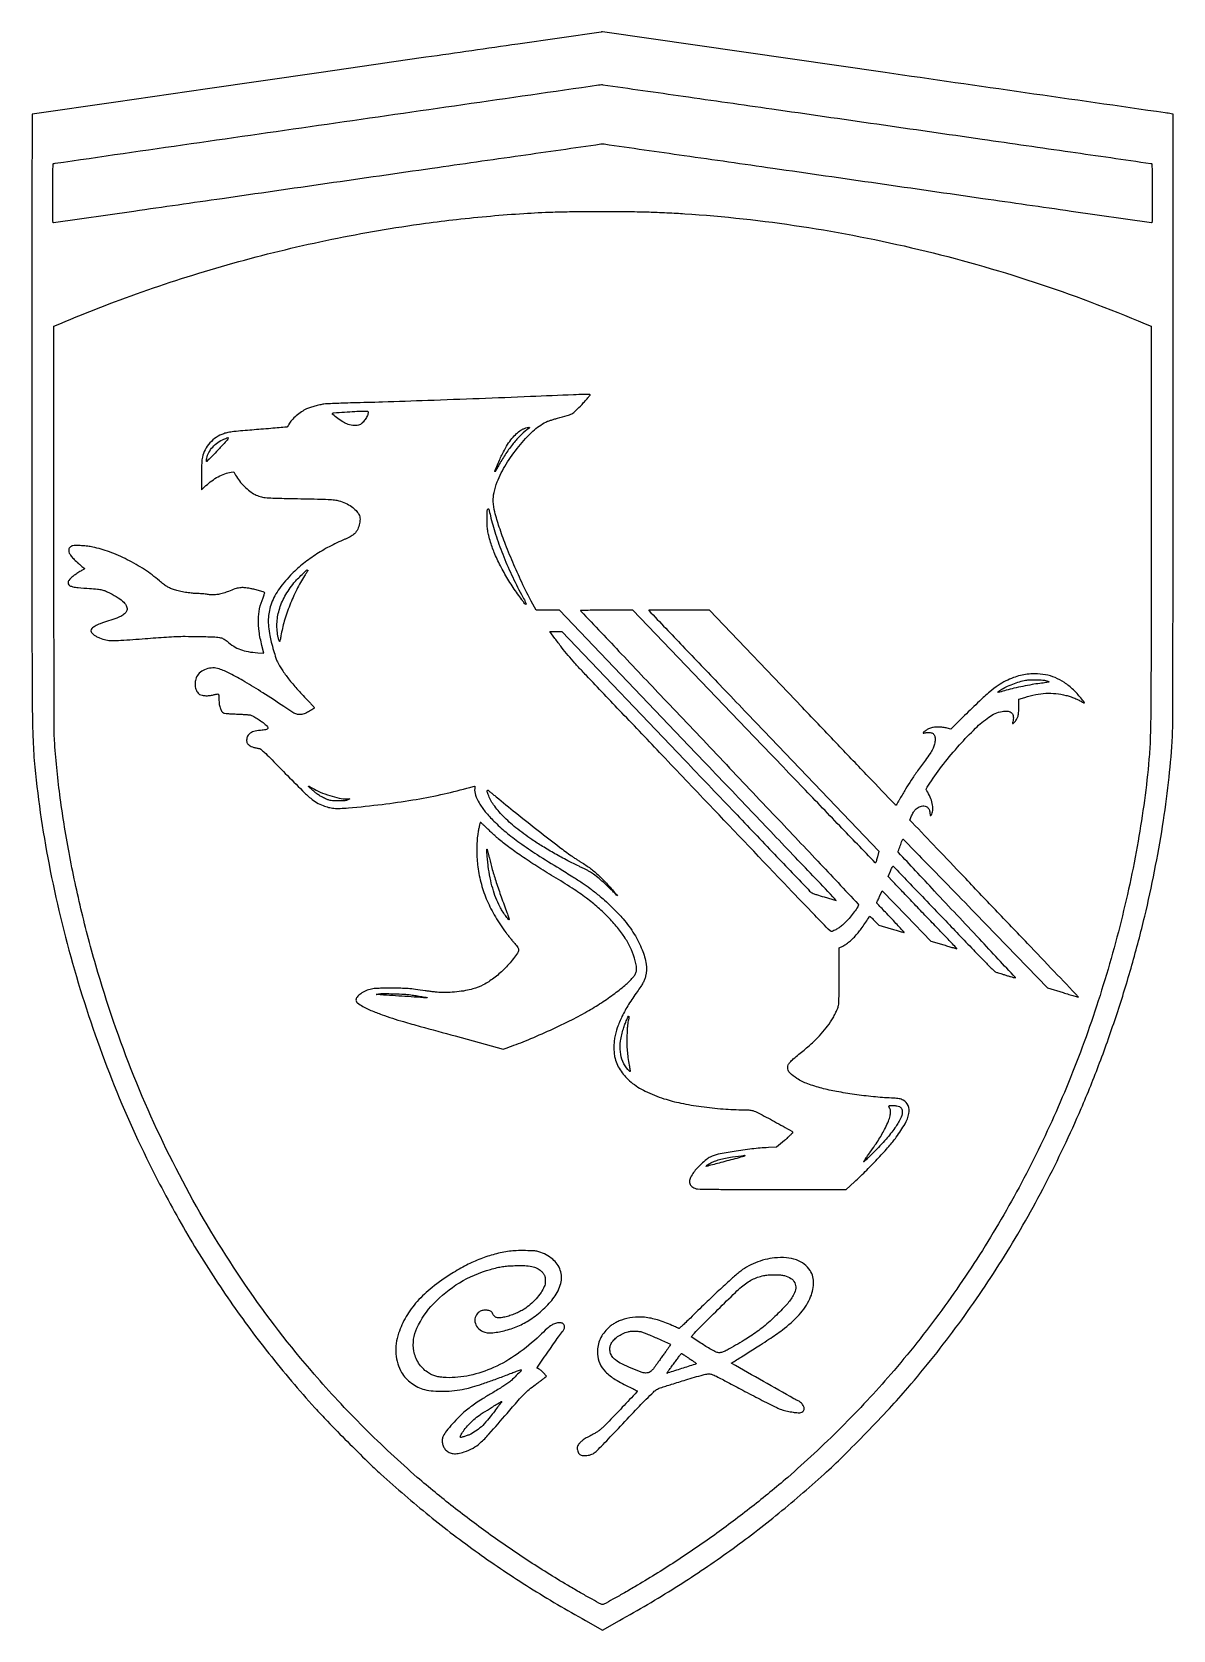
# Model space of a CAD drawing. Extents: x 14 to 1986, y 11 to 2772.
import ezdxf

# ---------------------------------------------------------------- set-up
doc = ezdxf.new("R2010")
doc.units = 0

msp = doc.modelspace()

# ---------------------------------------------------------------- linework, layer by layer
for points in [[(506, 2700.932071), (317.516846, 2673.758606), (158.804687, 2650.877128), (14.456129, 2630.066403, 0.000446), (14.25, 2630.036498, 0.372231), (14.146896, 2629.917304), (14.074615, 2474.249784, 0.000074), (14.020436, 2303.077332, 0.000044), (14.004008, 2099.75, 0.000087), (14.073501, 1716.18454, 0.002008), (14.551554, 1606.825068, 0.007286), (15.904494, 1547.90878, 0.015093), (19.018017, 1502, 0.024891), (45.680104, 1322.766522, 0.022359), (90.718448, 1140.428032, 0.022293), (152.03446, 962.257351, 0.024326), (227.439111, 795.5, 0.015369), (287.460645, 686.679614, 0.016947), (352.236679, 585.323633, 0.017012), (423.493191, 488.932462, 0.015736), (502.944492, 395, 0.009662), (524.718414, 371.761108, 0.002786), (559.260385, 336.687408, 0.002776), (594.15607, 302.034194, 0.00986), (617.078625, 280.393478, 0.013799), (700.491436, 208.795373, 0.015215), (785.11286, 144.291525, 0.015091), (874.13198, 84.598357, 0.013136), (970.75, 27.43569), (1000, 11.152082), (1029.25, 27.43183, 0.01318), (1125.773057, 84.536574, 0.015074), (1214.83332, 144.262578, 0.015193), (1299.522331, 208.813029, 0.013819), (1382.921375, 280.393478, 0.010531), (1415.982736, 311.690083, 0.00538), (1456.220661, 352.284194, 0.005379), (1495.95359, 394.132449, 0.009611), (1527.572486, 429.5, 0.019293), (1615.525103, 540.13045, 0.01935), (1694.596891, 657.105175, 0.019172), (1765.054204, 780.911228, 0.01815), (1827.208982, 912, 0.011472), (1859.175276, 991.224914, 0.010311), (1888.692651, 1074.683719, 0.010251), (1914.922, 1159.830816, 0.010955), (1937.02258, 1244.124743, 0.009709), (1954.045314, 1322.043842, 0.009924), (1967.894766, 1399.999479, 0.010273), (1978.182291, 1475.495278, 0.012805), (1984.493684, 1546, 0.014558), (1985.378297, 1571.588466, 0.000682), (1985.730864, 1658.043949, 0.000597), (1985.946216, 1799.834138, 0.000079), (1985.995992, 2099.704687), (1986, 2629.909374), (1982.75, 2630.489403, 0.008476), (1972.44614, 2632.148632, 0.000002), (1488.425173, 2701.692911), (1000.031546, 2771.863257, 0.060513), (998.550728, 2771.895573, 0.011007), (997.688777, 2771.7907), (853.430526, 2751.006968, 0.000015), (694.537757, 2728.109993, 0.000009)], [(1474.321323, 2612.963972, -0.000049), (1655.847188, 2586.845088, -0.000081), (1808.870951, 2564.786455, -0.000001), (1947.698448, 2544.750742, -0.047495), (1948.75, 2544.495357, -0.310301), (1949.451611, 2543.544843, -0.002455), (1949.741757, 2533.609345, -0.005066), (1949.947654, 2519.062308, -0.001005), (1950, 2493.031385, -0.001316), (1949.948493, 2473.46339, -0.002195), (1949.789451, 2456.990469, -0.000194), (1949.577257, 2442.289694, -0.409879), (1949.283238, 2442, -0.035687), (1948.696155, 2442.041956), (1809.947684, 2461.975, -0.000033), (1657.227786, 2483.925715, -0.00002), (1475.955955, 2510, 0.000093), (1294.50451, 2536.072921, 0.000154), (1141.192053, 2558.025, 0.000007), (1002.719034, 2577.806783, 0.035486), (1000, 2578, 0.035486), (997.280966, 2577.806783, 0.000007), (858.807947, 2558.025, 0.000154), (705.49549, 2536.072921, 0.000093), (524.044045, 2510, -0.00002), (342.772214, 2483.925715, -0.000033), (190.052316, 2461.975), (51.303845, 2442.041956, -0.035687), (50.716762, 2442, -0.409879), (50.422743, 2442.289694, -0.000194), (50.210549, 2456.990469, -0.002195), (50.051507, 2473.46339, -0.001316), (50, 2493.031385, -0.001006), (50.052348, 2519.061959, -0.005065), (50.258248, 2533.609354, -0.002456), (50.548405, 2543.545179, -0.310088), (51.25, 2544.496444, -0.047766), (53.914397, 2545.144193, -0.000001), (524.13394, 2612.859273, -0.000002), (993.157383, 2680.399899, -0.025146), (998.321323, 2680.880153, -0.046071), (1000.61903, 2680.76604, -0.000006), (1139.310119, 2660.979212, -0.000169), (1292.687808, 2639.042369, -0.000102)], [(1080.5, 2460.945467, -0.002563), (1094.577552, 2460.420105, -0.001521), (1111.353125, 2459.656806, -0.001522), (1128.080922, 2458.79365, -0.002622), (1142, 2457.959702, -0.021735), (1343.782655, 2435.969592, -0.020628), (1546.488962, 2396.298461, -0.020564), (1745.879534, 2339.903494, -0.021254), (1937.737125, 2267.849481), (1947.97425, 2263.5), (1947.987125, 1913.982934, -0.000155), (1947.923887, 1682.70406, -0.002082), (1947.521165, 1597.874723, -0.005746), (1946.548005, 1550.183482, -0.014462), (1944.436099, 1515.5, -0.021419), (1925.542165, 1373.814305, -0.018357), (1893.858656, 1226.689023, -0.018113), (1850.904262, 1080.098845, -0.01925), (1798.20873, 940, -0.018907), (1736.606169, 807.801612, -0.019601), (1665.871849, 682.253491, -0.0198), (1586.266024, 563.839138, -0.020246), (1498.100916, 453, -0.009969), (1457.350102, 407.681057, -0.008275), (1412.255399, 361.069476, -0.008263), (1365.562506, 315.895891, -0.00984), (1320, 274.902793, -0.011739), (1258.250995, 223.991183, -0.011256), (1193.321708, 175.293292, -0.011158), (1125.679985, 129.147476, -0.011034), (1055.798258, 85.887618, -0.002713), (1035.792684, 74.251519, -0.003954), (1018.02404, 64.231157, -0.001184), (1002.343262, 55.599375, -0.125867), (1000, 55, -0.125867), (997.656738, 55.599375, -0.001184), (981.97596, 64.231157, -0.003954), (964.207316, 74.251519, -0.002713), (944.201742, 85.887618, -0.011007), (874.260012, 129.179412, -0.011184), (806.669462, 175.284984, -0.011283), (741.795807, 223.946805, -0.011712), (680, 274.902793, -0.00984), (634.437494, 315.895891, -0.008263), (587.744601, 361.069476, -0.008275), (542.649898, 407.681057, -0.009969), (501.899084, 453, -0.02783), (383.080868, 607.114307, -0.026759), (280.41956, 775.449715, -0.0264), (195.078376, 956.093843, -0.025417), (128.033755, 1147, -0.012513), (100.251992, 1250.646087, -0.013035), (78.103668, 1354.155033, -0.013537), (62.156525, 1454.466578, -0.016821), (53.013223, 1548.482934, -0.014948), (52.541016, 1562.609067, -0.000196), (52.265325, 1650.709845, -0.00049), (52.06877, 1762.631034, -0.000203), (52.012875, 1913.982934), (52.02575, 2263.5), (62.262875, 2267.849481, -0.016992), (214.079063, 2326.346387, -0.016386), (371.3535, 2375.174996, -0.016334), (532.000356, 2413.739147, -0.016613), (693.920116, 2441.485138, -0.006799), (747.95296, 2448.158733, -0.005352), (806.640788, 2453.963411, -0.00543), (864.029561, 2458.39241, -0.008246), (914, 2460.876476, -0.006268), (947.133329, 2461.560486, -0.001923), (997.179715, 2461.773662, -0.001925), (1047.246608, 2461.601661, -0.006223)], [(875.5, 2141.941346, -0.000734), (786.95269, 2138.410302, -0.000723), (697.96853, 2135.121595, -0.000727), (619.593377, 2132.452628, -0.002472), (568.5, 2131.039919, 0.002052), (551.839134, 2130.593257, 0.002636), (536.520393, 2130.038794, 0.002022), (523.688099, 2129.454583, 0.022744), (518.611975, 2128.970793, 0.019333), (511.26284, 2127.639841, 0.01354), (503.098314, 2125.599389, 0.013652), (495.200091, 2123.162411, 0.022455), (488.686453, 2120.624877, 0.042449), (479.687115, 2115.694068, 0.031439), (470.643674, 2108.834323, 0.032122), (462.941819, 2101.275623, 0.064794), (458.139405, 2094.273256, -0.011589), (457.260866, 2092.645506, -0.014417), (456.366577, 2091.176784, -0.012712), (455.55701, 2089.996446, -0.097965), (455.068384, 2089.542264, -0.116435), (454.239422, 2089.265945, -0.000271), (441.375918, 2088.113131, -0.001757), (426.858129, 2086.871391, -0.00109), (409.804094, 2085.510463, 0.001357), (378.669686, 2083.009166, 0.008498), (362.782375, 2081.417108, 0.016679), (352.780927, 2079.903207, 0.036962), (345.326617, 2077.940348, 0.065989), (332.622193, 2071.596007, 0.060002), (321.54743, 2061.984113, 0.060733), (313.18839, 2050.146043, 0.071291), (308.466656, 2037.25727, 0.030293), (307.799378, 2032.789322, 0.010478), (307.364234, 2026.277899, 0.008001), (307.103481, 2017.522106, 0.003268), (307.017364, 2005.617317), (307, 1980.734633), (314.754576, 1988.143311, -0.034338), (324.823607, 1996.520575, -0.032838), (336.090891, 2003.578938, -0.034371), (347.536056, 2008.762598, -0.051974), (358.116788, 2011.494805), (362.70582, 2012.182972), (365.975798, 2006.341486, 0.037935), (372.637446, 1996.308986, 0.031423), (381.141981, 1986.706159, 0.032236), (390.44738, 1978.566012, 0.050233), (399.5, 1972.967451, 0.038693), (408.322659, 1969.482956, 0.046682), (417.041693, 1967.665537, 0.020948), (430.265508, 1966.734179, 0.002165), (461.5, 1965.981436, -0.000614), (507.254739, 1965.020695, -0.006282), (526.19823, 1964.361429, -0.015129), (537.076142, 1963.515518, -0.044012), (544.46406, 1962.049952, -0.035734), (556.100908, 1957.732981, -0.043614), (566.21071, 1952.026801, -0.048752), (574.108747, 1945.395328, -0.081199), (579.093535, 1938.306783, -0.112835), (580.947842, 1930.246527, -0.065586), (579.658638, 1920.353346, -0.063615), (575.745567, 1910.769123, -0.087262), (569.837912, 1903.593254, -0.042184), (567.544487, 1901.943365, -0.011723), (563.68835, 1899.756615, -0.011746), (559.190049, 1897.477702, -0.01207), (554.629911, 1895.43418, 0.022174), (527.772836, 1882.741269, 0.02482), (503.169648, 1868.144597, 0.025643), (480.871253, 1851.667886, 0.027479), (460.911978, 1833.348218, 0.019823), (449.026221, 1820.163166, 0.027694), (439.567274, 1807.421722, 0.030358), (432.268968, 1794.749477, 0.034275), (426.887529, 1781.779962, 0.034519), (423.703535, 1769.604311, 0.038423), (422.371157, 1757.536222, 0.034775), (422.84809, 1744.428888, 0.02102), (425.138957, 1729.055601, 0.014854), (427.665843, 1717.738014, 0.007376), (431.504858, 1703.542805, 0.005982), (435.523214, 1690.118287, 0.04214), (438.094825, 1683.809059, 0.030546), (446.2295, 1669.999618, 0.017719), (457.559413, 1654.422714, 0.015368), (471.914635, 1637.206181, 0.010263), (489.340445, 1618.360569, -0.001916), (494.19378, 1613.284483, -0.003094), (498.281256, 1608.922741, -0.000555), (501.855854, 1605.052061, -0.188315), (502, 1604.682908, -0.260342), (501.094544, 1603.061795, -0.006716), (493.685158, 1598.634353, -0.013083), (486.380938, 1594.653365, -0.065491), (481.999286, 1593.093267, -0.061232), (475.698332, 1592.531308, -0.089619), (470.268313, 1593.700716, -0.044979), (463.281201, 1597.345197, -0.005859), (449.238996, 1606.593296, 0.006385), (413.09038, 1630.346042, 0.010451), (381.802792, 1649.428511, 0.011991), (355.932525, 1663.655374, 0.036419), (337.5, 1671.579287, 0.089377), (326.429437, 1673.308149, 0.078981), (314.932283, 1671.204145, 0.082142), (305.050387, 1665.77288, 0.110959), (298.632535, 1657.89012, 0.083635), (296.091385, 1649.540084, 0.074812), (296.279975, 1640.476138, 0.081435), (299.006341, 1632.585068, 0.139517), (303.830917, 1627.633568, 0.081613), (308.253178, 1625.977735, 0.039305), (314.281109, 1625.270223, 0.036667), (321.010001, 1625.50606, 0.036768), (327.625976, 1626.722533, -0.008138), (330.437452, 1627.407759, -0.01116), (332.988879, 1627.926203, -0.008072), (335.12062, 1628.274609, -0.117438), (335.875976, 1628.208008, -0.245176), (336.341597, 1627.726069, -0.029078), (336.690513, 1626.230314, -0.027579), (336.927912, 1624.190983, -0.014953), (337.005792, 1621.666667, 0.028317), (337.543251, 1612.33919, 0.044842), (339.162547, 1604.504002, 0.055288), (341.65398, 1598.674518, 0.148158), (344.884845, 1595.589764, 0.085461), (346.95151, 1594.955937, 0.009656), (351.840143, 1594.427064, 0.009555), (358.51276, 1593.963605, 0.004019), (367.5, 1593.584125, -0.003789), (375.42173, 1593.25328, -0.00491), (382.679653, 1592.823555, -0.003738), (388.746332, 1592.358942, -0.043448), (391.090309, 1591.954766, -0.063066), (395.227156, 1590.285367, -0.00951), (402.960168, 1585.769601, -0.011306), (410.697395, 1580.808394, -0.030285), (415.893318, 1576.831015, -0.030881), (421.092185, 1571.732742, -0.275968), (421.686691, 1568.721038, -0.264492), (419.30932, 1566.677555, -0.028986), (411.900161, 1565.67182, 0.032665), (399.501602, 1563.8959, 0.089194), (391.324418, 1560.577636, 0.132243), (386.684719, 1555.541268, 0.120951), (385, 1548.678704, 0.023183), (385.126616, 1545.949373, 0.071725), (385.556827, 1544.159781, 0.07856), (386.450473, 1542.655068, 0.03169), (388.094244, 1540.911963, 0.065862), (391.044355, 1538.806631, 0.032759), (395.240371, 1536.918716, 0.029633), (400.252803, 1535.378873, 0.024724), (405.724378, 1534.330174, -0.131548), (409.460914, 1532.743687, -0.022501), (415.3759, 1527.678997, -0.009487), (425.622275, 1517.702001, -0.000775), (451.877576, 1491.065591, 0.002314), (481.682809, 1461.013256, 0.019346), (495.737156, 1448.019398, 0.04215), (505.959973, 1440.670617, 0.044937), (517.060005, 1435.319543, 0.030528), (526.633919, 1432.375219, 0.037463), (535.863085, 1430.862808, 0.03087), (546.540946, 1430.587057, 0.013053), (560.856582, 1431.475832, 0.008196), (619.20798, 1437.595828, 0.010879), (672.034979, 1445.183064, 0.011831), (720.452003, 1454.39758, 0.014202), (765.490223, 1465.425367, -0.000987), (770.508309, 1466.795586, -0.001555), (774.822078, 1467.949951, -0.000365), (778.605873, 1468.946943, -0.064315), (779.016649, 1469, -0.381349), (779.211497, 1468.8261, -0.017547), (779.28705, 1467.864452, -0.021684), (779.286994, 1466.616532, -0.012919), (779.184198, 1465.134305, 0.10675), (780.536507, 1453.689703, 0.050076), (786.78712, 1440.074169, 0.040478), (797.452522, 1424.858403, 0.023952), (812.414057, 1408.478221, 0.022515), (832.888418, 1389.868908, 0.016858), (856.987986, 1371.204449, 0.013673), (887.022872, 1350.747911, 0.00686), (926, 1326.48147, -0.003742), (948.677005, 1312.558679, -0.00979), (964.689929, 1302.120419, -0.011811), (978.453415, 1292.276121, -0.008277), (993.5, 1280.572788, -0.014624), (1003.691942, 1271.867991, -0.008143), (1015.615521, 1260.706575, -0.008143), (1027.043888, 1249.288069, -0.016245), (1035.63448, 1239.824003, -0.036797), (1054.898902, 1213.458184, -0.045964), (1068.503354, 1186.380397, -0.052465), (1075.439872, 1161.207689, -0.105098), (1074.508332, 1140.693298, -0.030257), (1072.590335, 1134.813151, -0.030918), (1069.988124, 1129.251277, -0.023033), (1066.088753, 1122.826319, -0.008119), (1059.933074, 1113.977109, 0.01766), (1045.129495, 1091.805259, 0.025064), (1033.696094, 1071.038104, 0.02839), (1025.605921, 1051.708517, 0.041673), (1020.937098, 1033.894457, 0.028527), (1019.910125, 1025.079757, 0.020708), (1019.736882, 1015.200769, 0.02103), (1020.359721, 1005.767287, 0.041716), (1021.784356, 998.413811, 0.082157), (1032.038854, 976.557902, 0.070205), (1049.264712, 957.798979, 0.059068), (1073.866106, 942.03737, 0.035376), (1106.134327, 929.108895, 0.027043), (1135.403268, 921.439316, 0.016287), (1170.782589, 915.379607, 0.015761), (1208.381668, 911.396514, 0.017977), (1244.539901, 910.01919, -0.014401), (1248.43735, 909.89863, -0.011115), (1252.675111, 909.550554, -0.01127), (1256.621691, 909.047747, -0.026267), (1259.539901, 908.450782, -0.058577), (1269.092628, 904.73106, -0.003308), (1297.0683, 889.630372, -0.001046), (1327.040138, 873.113535, -0.272734), (1328.5, 870.636263, -0.197009), (1328.077818, 869.60637, -0.004971), (1324.427631, 865.975224, -0.009913), (1319.949594, 861.77821, -0.006509), (1314.636616, 857.116751), (1300.773232, 845.269197), (1286.636616, 844.562648, 0.015599), (1258.261812, 842.25541, 0.011916), (1227.398506, 838.026851, 0.010254), (1199.719959, 832.97588, 0.063395), (1186.055762, 828.331714, 0.061962), (1179.86564, 824.293675, 0.014895), (1170.72862, 816.090942, 0.015939), (1161.862469, 807.084756, 0.038608), (1156.080258, 799.763918, 0.047379), (1151.292844, 790.930235, 0.134799), (1150.366135, 784.054384, 0.169023), (1153.112187, 778.633563, 0.086052), (1159.513647, 774.297728, 0.097813), (1164.447996, 773.149381, 0.004515), (1181.755531, 772.723207, 0.003116), (1212.284496, 772.437546, 0.000254), (1292.277029, 772.228068), (1421.054059, 771.956136), (1435.277029, 785.228068, 0.008276), (1456.680412, 805.873437, 0.008508), (1477.188612, 827.029201, 0.009001), (1494.979157, 846.716159, 0.019447), (1507.781566, 862.6143, 0.030606), (1522.771746, 885.600892, 0.083339), (1529.418731, 903.788786, 0.14332), (1528.061109, 917.236838, 0.179843), (1519.660979, 926.41446, 0.02859), (1515.930111, 928.065169, 0.045206), (1512.560417, 928.994275, 0.027063), (1508.023601, 929.562392, 0.004494), (1499.237965, 930.10316, -0.011849), (1468.083668, 932.481194, -0.010139), (1435.40783, 936.426493, -0.010444), (1404.530029, 941.451507, -0.017784), (1379, 947.100921, -0.026165), (1354.629938, 954.790812, -0.048155), (1335.959333, 963.906951, -0.064307), (1323.875423, 973.656501, -0.19322), (1320, 983.310598, -0.118809), (1321.013557, 987.515859, -0.060368), (1324.074947, 992.052624, -0.036114), (1329.73533, 997.701744, -0.009741), (1339.5, 1005.805712, 0.01225), (1357.162763, 1020.614842, 0.018608), (1371.689845, 1034.407054, 0.020878), (1383.793832, 1047.867671, 0.024261), (1394.104504, 1061.654869, 0.020267), (1398.427668, 1068.657653, 0.015775), (1402.568218, 1076.591464, 0.016032), (1405.956877, 1084.233026, 0.037316), (1407.870789, 1090.19282, 0.050413), (1408.397509, 1094.059231, 0.003218), (1408.720042, 1105.485462, 0.003887), (1408.936627, 1120.944736, 0.001539), (1409.003699, 1142.19282), (1409.007397, 1189.5), (1415.274698, 1192.74039, 0.033716), (1421.940988, 1196.778042, 0.025737), (1428.663219, 1202.032531, 0.024034), (1435.282537, 1208.361491, 0.020514), (1441.640316, 1215.628861, 0.013392), (1446.92775, 1222.570654, 0.006094), (1453.482895, 1231.910497, 0.003458), (1459.755801, 1241.221543, 0.066145), (1461.286448, 1244.359343, -0.524567), (1461.684002, 1244.474881, -0.007956), (1463.850271, 1242.652861, -0.01338), (1466.485849, 1240.236817, -0.007556), (1469.556314, 1237.175918), (1477.5, 1229.01395), (1498.95491, 1222.491945, 0.002054), (1507.237677, 1220.011209, 0.003269), (1514.344599, 1217.964832, 0.00074), (1520.581929, 1216.222888, 0.149246), (1521.217168, 1216.239056, 0.542685), (1521.310079, 1216.596027, 0.000554), (1514.746213, 1223.771669, 0.003528), (1507.188904, 1231.899109, 0.002082), (1498.054659, 1241.504086, -0.001873), (1488.86532, 1251.158936, -0.003028), (1481.126352, 1259.4512, -0.000532), (1474.353165, 1266.813011, -0.188199), (1474.086177, 1267.5, -0.100443), (1474.227752, 1268.19275, -0.002681), (1475.469602, 1271.072285, -0.0055), (1476.990336, 1274.445593, -0.003726), (1478.793776, 1278.256715), (1483.5, 1288.013431), (1525.568198, 1244.756715), (1567.636396, 1201.5), (1589.951129, 1194.716264, 0.001364), (1598.524043, 1192.135597, 0.002254), (1605.779638, 1190.008598, 0.000222), (1612.262957, 1188.1428, 0.298684), (1612.499833, 1188.216264, 0.379419), (1612.491782, 1188.441616, 0.000023), (1597.127962, 1204.572903, 0.000748), (1580.106177, 1222.389928, 0.000449), (1559.841504, 1243.5, -0.000323), (1539.105643, 1265.090051, -0.00045), (1520.573838, 1284.445013, -0.000272), (1504.988113, 1300.770131, -0.005822), (1500.438636, 1305.653237), (1493.928067, 1312.806474), (1497.586056, 1321.945896, -0.008168), (1499.046605, 1325.429015, -0.013493), (1500.406412, 1328.314644, -0.007095), (1501.614739, 1330.626899, -0.371608), (1502.050518, 1330.792659, -0.114575), (1502.623076, 1330.420586, -0.00002), (1528.181556, 1303.868686, -0.000468), (1556.451683, 1274.442338, -0.000283), (1589.874752, 1239.547549, 0.000422), (1640.95929, 1186.2432, 0.003868), (1663.352739, 1163.274439, 0.004458), (1676.890605, 1149.843665, 0.121619), (1681.196257, 1147.318237, -0.001902), (1683.689977, 1146.568052, -0.000323), (1688.436681, 1145.117034, -0.000353), (1694.010194, 1143.405024, -0.000314), (1699.800956, 1141.61782, 0.003971), (1705.264988, 1139.975119, 0.006974), (1709.8126, 1138.715773, 0.002506), (1713.616516, 1137.739628, 0.611667), (1713.800956, 1137.950314, 0.093331), (1713.450479, 1138.503222, 0.000011), (1683.919656, 1170.13246, 0.000312), (1651.248262, 1205.080125, 0.000189), (1612.5, 1246.444868, -0.000256), (1573.748456, 1287.824342, -0.000424), (1541.065005, 1322.819487, -0.000018), (1511.57802, 1354.448093, -0.100445), (1511.146827, 1355.151205, -0.172652), (1511.135814, 1356.534075, -0.001693), (1514.47885, 1366.064814, -0.002822), (1517.791023, 1375.241447, -0.090268), (1518.99592, 1377.288127, -0.438804), (1519.572428, 1377.306388, -0.000033), (1556.126178, 1340.01323, -0.000905), (1596.551001, 1298.615656, -0.000542), (1644.441434, 1249.288127), (1769.206614, 1120.5), (1795.839456, 1112.319482, 0.001051), (1806.069244, 1109.200838, 0.001738), (1814.72242, 1106.615511, 0.000138), (1822.483662, 1104.328352, 0.274526), (1822.722575, 1104.389242, 0.406914), (1822.725181, 1104.597767, 0.000003), (1780.721013, 1148.754884, 0.000266), (1734.427167, 1197.369186, 0.000159), (1679.387078, 1255.06976, -0.000021), (1624.170267, 1312.923441, -0.000034), (1577.297309, 1362.045492, -0.000003), (1535.363741, 1405.997663, -0.003306), (1533.478524, 1408), (1531.155744, 1410.5), (1534.262905, 1417.85811, -0.017744), (1535.675831, 1420.898341, -0.015866), (1537.351153, 1423.94859, -0.01613), (1539.031547, 1426.592019, -0.046757), (1540.412841, 1428.258994, -0.048579), (1543.666543, 1430.935192, -0.042149), (1547.529409, 1433.080651, -0.043281), (1551.569853, 1434.492778, -0.061079), (1555.34879, 1434.978038, -0.126571), (1559.578615, 1433.915551, -0.111134), (1563.012275, 1430.908483, -0.093381), (1565.24273, 1426.218893, -0.064522), (1566, 1420.375, 0.05768), (1566.208375, 1418.5747, 0.384118), (1566.889071, 1418.10213, 0.223797), (1567.834319, 1418.703966, 0.032978), (1568.945594, 1420.75, 0.101832), (1570.837245, 1428.878033, 0.058947), (1569.911314, 1438.907441, 0.051072), (1566.345096, 1449.969134, 0.038989), (1560.334272, 1461.187839, -0.089584), (1559.544871, 1463.102213, -0.148133), (1559.686435, 1464.830949, -0.049496), (1560.972548, 1467.33336, -0.003199), (1565.463928, 1474.187839, -0.01954), (1589.243615, 1507.110578, -0.016384), (1616.906031, 1540.128628, -0.016826), (1644.502678, 1568.945063, -0.037874), (1667.673902, 1588.369342, -0.055805), (1678.633023, 1594.505943, -0.05701), (1690.599941, 1598.012759, -0.064965), (1701.145245, 1598.449768, -0.185861), (1707.621408, 1595.274498, -0.105125), (1709.186711, 1592.65087, -0.058162), (1709.976041, 1588.988124, -0.051315), (1709.948337, 1584.711205, -0.042596), (1709.069806, 1580.243398, 0.033324), (1708.534758, 1577.765658, 0.457589), (1709.065811, 1577.150611, 0.20514), (1710.224544, 1577.646542, 0.015557), (1712.550586, 1580.242487, 0.04207), (1716.109899, 1585.276789, 0.066782), (1718.15264, 1590.135921, 0.050637), (1719.163376, 1596.266137, 0.014995), (1719.470171, 1605.780913), (1719.5, 1619.061826), (1730, 1622.439284, -0.029114), (1748.586441, 1627.2446, -0.036677), (1766.223194, 1629.397472, -0.037905), (1783.493807, 1628.920181, -0.03496), (1800.979577, 1625.859283, -0.021711), (1808.1164, 1623.755945, -0.014413), (1816.110146, 1620.757641, -0.014515), (1823.662548, 1617.414861, -0.029269), (1829.360838, 1614.270413, 0.013675), (1830.81938, 1613.405185, 0.030556), (1831.981558, 1612.848118, 0.059138), (1832.698445, 1612.651454, 0.566741), (1832.860838, 1612.848537, 0.084725), (1831.303667, 1615.625444, 0.00479), (1825.012712, 1623.252523, 0.007964), (1818.535491, 1630.709502, 0.023196), (1813.751104, 1635.569948, 0.037898), (1798.125841, 1647.978145, 0.051217), (1782.244041, 1656.511327, 0.052868), (1765.371235, 1661.455614, 0.044361), (1746.796922, 1663.14589, 0.028924), (1734.136151, 1662.43938, 0.03255), (1722.140916, 1660.273287, 0.031009), (1710.046659, 1656.456035, 0.022331), (1697.074701, 1650.78124, 0.036987), (1683.730954, 1642.94541, 0.023328), (1669.359693, 1631.984847, 0.015988), (1651.385612, 1615.893648, 0.005201), (1625.862297, 1591.017585), (1602.224594, 1567.494943), (1595.862297, 1569.180234, 0.038971), (1588.302073, 1570.564077, 0.028342), (1579.757913, 1570.961394, 0.028863), (1571.617519, 1570.407722, 0.058166), (1565.380202, 1568.869294, 0.049901), (1561.117921, 1566.769521, 0.024751), (1556.162255, 1563.328331, 0.071626), (1554.025821, 1561.13097, 0.731375), (1554.5, 1560.486888, -0.031147), (1555.594105, 1560.783216, -0.007936), (1557.400599, 1561.123805, -0.008058), (1559.479716, 1561.447316, -0.008085), (1561.565868, 1561.703261, -0.081074), (1567.849607, 1561.351724, -0.155064), (1572.178303, 1558.842388, -0.143287), (1574.476362, 1554.122759, -0.065597), (1574.735398, 1547.215204, -0.046015), (1573.382528, 1540.00548, -0.047107), (1570.739855, 1533.224218, -0.033262), (1566.088313, 1525.325946, -0.010446), (1558.116621, 1514.15099, 0.005427), (1544.39048, 1495.312136, 0.00918), (1533.3568, 1479.199966, 0.010059), (1523.657867, 1463.797668, 0.008609), (1514.054585, 1447.20427, -0.006364), (1511.586319, 1442.894865, -0.010398), (1509.372441, 1439.313531, -0.004323), (1507.429898, 1436.368623, -0.34184), (1506.934385, 1436.20427, -0.117606), (1506.336984, 1436.58942, -0.000006), (1459.153718, 1485.836567, -0.00027), (1407.111509, 1540.21526, -0.000162), (1345.456364, 1604.75), (1184.818338, 1773), (1132.409169, 1773, 0.000704), (1112.312836, 1772.971692, 0.001175), (1095.395193, 1772.884279, 0.000056), (1080.160765, 1772.768069, 0.411949), (1080, 1772.606055, 0.192985), (1080.112037, 1772.326591, 0.000001), (1138.418853, 1711.294651, 0.000148), (1202.615513, 1644.137691, 0.000089), (1278.872693, 1564.439582), (1477.745385, 1356.667055), (1475.216168, 1347.083527, -0.004266), (1474.19798, 1343.354722, -0.006204), (1473.231186, 1340.085147, -0.003323), (1472.363482, 1337.34388, -0.100168), (1472.010448, 1336.716973, -0.441104), (1471.437843, 1336.701284, -0.000011), (1410.044068, 1400.358037, -0.000532), (1342.32496, 1470.726294, -0.000319), (1262.01105, 1554.466973), (1052.688155, 1773), (1007.260744, 1773, 0.001754), (989.864287, 1772.938963, 0.002959), (975.275552, 1772.750256, 0.000379), (962.398805, 1772.497724, 0.521908), (962.166667, 1772.149809, 0.096471), (962.561767, 1771.527932, 0.000003), (1032.902083, 1697.275423, 0.000153), (1110.449991, 1615.46558, 0.000092), (1202.5, 1518.452168, -0.000299), (1294.521579, 1421.388455, -0.000496), (1371.984349, 1339.420635, -0.000014), (1442.029806, 1265.149867, -0.200175), (1442.446722, 1264.045494, -0.140917), (1441.257833, 1260.386307, -0.010266), (1435.082946, 1251.638619, -0.015324), (1427.927195, 1242.528948, -0.022162), (1421.01914, 1234.975601, -0.01698), (1414.625923, 1228.999165, -0.027594), (1408.766781, 1224.427522, -0.030795), (1402.951917, 1220.895574, -0.030247), (1396.712974, 1218.080973, -0.298182), (1393.392426, 1218.810464, -0.001303), (1366.710344, 1246.1975, -0.002082), (1321.225872, 1293.520401, -0.000124), (1184.24117, 1437.306066, -0.000011), (1103.133167, 1522.486818, -0.000017), (1033.198826, 1595.941196, -0.000005), (972.232355, 1659.981976, -0.000595), (964.584622, 1668.034672, -0.007334), (952.107289, 1681.597067, -0.008363), (940.577728, 1694.94702, -0.008209), (929.318918, 1708.892093, -0.006591), (917.653013, 1724.25), (908.969529, 1736), (919.402537, 1736), (929.835545, 1736), (1142.167773, 1513.814388, -0.000024), (1223.825908, 1428.358684, -0.000039), (1293.155533, 1355.786585, -0.000004), (1355.158048, 1290.873129, -0.003745), (1358, 1287.852727, 0.059118), (1360.771544, 1285.49344, 0.049122), (1364.191764, 1283.673712, 0.021745), (1369.883382, 1281.613446, 0.002544), (1382.798775, 1277.636092), (1404.097551, 1271.195507), (1400.798775, 1275.046427, 0.013321), (1398.053271, 1278.083827, 0.000011), (1329.155411, 1350.337467, 0.000123), (1252.243105, 1430.952694, 0.000075), (1161.538793, 1525.948674), (925.577587, 1773), (905.514544, 1773), (885.451502, 1773), (876.850767, 1788.75, -0.014446), (862.499824, 1816.93631, -0.008484), (846.894788, 1851.408985, -0.008479), (832.434808, 1886.471766, -0.014154), (821.61337, 1916.5, -0.016259), (813.931074, 1942.715084, -0.052125), (811.243073, 1960.695448, -0.065991), (812.625095, 1976.440928, -0.039056), (818.160242, 1994.5, -0.044147), (833.441293, 2025.056542, -0.032274), (855.387492, 2056.027213, -0.032929), (879.72167, 2082.314064, -0.072647), (902.044629, 2098.018603, -0.030468), (905.104542, 2099.338095, -0.007799), (910.206788, 2101.089223, -0.007915), (916.103753, 2102.908084, -0.007959), (922.044629, 2104.535868, 0.007863), (939.160799, 2109.22213, 0.057907), (946.957789, 2112.506273, 0.063643), (953.49895, 2117.391241, 0.010559), (964.587968, 2128.575734, 0.005239), (970.131859, 2134.532461, 0.008529), (974.69689, 2139.716579, 0.002984), (978.473275, 2144.209572, 0.322137), (978.525573, 2144.958621, 0.262205), (976.989556, 2145.806461, 0.005192), (967.718494, 2145.631278, 0.002925), (949.965568, 2145.007399, 0.000087)], [(594.990231, 2114.75, -0.110468), (593.777462, 2109.436173, -0.039332), (589.864852, 2102.650773, -0.039441), (584.911737, 2096.532155, -0.104291), (580.297742, 2093.351044, -0.07033), (576.264348, 2092.298128, -0.036188), (571.038255, 2092.075472, -0.034894), (565.488126, 2092.629682, -0.0422), (560.422381, 2093.942814, -0.04984), (552.500057, 2097.64912, -0.021668), (542.769646, 2104.031248, -0.012997), (533.872785, 2110.792289, -0.446684), (533.743821, 2113.143821, -0.179523), (535.389167, 2113.898682, -0.000857), (554.239412, 2115.280214, -0.004427), (572.10613, 2116.39997, -0.009806), (585.75, 2116.865746, -0.003751), (591.683417, 2116.907341, -0.056209), (593.736813, 2116.674748, -0.205023), (594.645913, 2116.012559, -0.136122)], [(346.176885, 2061.25, -0.001804), (332.842275, 2046.976673, -0.005419), (323.597081, 2037.362878, -0.001743), (316.43827, 2030.128935, -0.407296), (315.581557, 2030.117306, -0.206156), (315.378684, 2030.591592, -0.018141), (315.430324, 2031.92531, -0.0214), (315.625058, 2033.571143, -0.014975), (315.97879, 2035.405356, -0.069729), (319.782455, 2045.520004, -0.058578), (326.404718, 2054.875962, -0.05634), (335.305771, 2062.766072, -0.054776), (345.824941, 2068.557332, -0.011149), (352.399194, 2071.118747, -0.505419), (353.44372, 2070.424324, -0.196728), (352.754307, 2068.47766, -0.004735)], [(869.360009, 2084.638148, 0.041749), (857.150898, 2073.857988, 0.023961), (844.250267, 2059.033298, 0.022353), (831.669713, 2041.541005, 0.020861), (820.3886, 2022.596179, -0.003427), (818.170205, 2018.55678, -0.005807), (816.250616, 2015.209497, -0.001412), (814.557777, 2012.353957, -0.488692), (814.339815, 2012.326852, -0.301343), (814.130261, 2013.360502, -0.001381), (818.518908, 2024.094487, -0.006683), (822.974389, 2034.509245, -0.011335), (827.015184, 2043.086209, -0.019387), (834.224587, 2056.229196, -0.027107), (841.730213, 2067.326132, -0.030802), (849.387596, 2076.226379, -0.049064), (857.056743, 2082.695031, -0.031067), (860.94514, 2085.028627, -0.025357), (865.361822, 2087.041973, -0.025986), (869.602533, 2088.471086, -0.063299), (872.860009, 2088.952264, -0.191709), (873.575102, 2088.684245, -0.397954), (873.616502, 2088.139802, -0.056605), (872.447703, 2086.992495, -0.00579)], [(806.337032, 1936.174876, 0.021902), (815.099279, 1904.389689, 0.015646), (827.548296, 1869.647994, 0.015077), (842.79076, 1834.143674, 0.015587), (859.98828, 1800.021554, -0.002944), (864.92151, 1790.819888, -0.020545), (867.117409, 1786.217227, -0.052347), (867.875723, 1783.761211, -0.488501), (867.25, 1783.039, -0.211701), (866.449791, 1783.444668, -0.007325), (864.228184, 1786.250497, -0.006749), (860.702847, 1790.969986, -0.000883), (853.358438, 1801.121797, -0.017731), (838.341, 1823.595854, -0.017739), (824.956116, 1847.074225, -0.018662), (814.059578, 1869.902435, -0.029144), (806.598616, 1890.357472, -0.010497), (803.433783, 1901.771211, -0.024217), (801.656155, 1910.492663, -0.025421), (800.778272, 1919.085456, -0.012746), (800.5, 1930, -0.004864), (800.645627, 1944.969196, -0.186577), (801.893173, 1948.018327, -0.586835), (803.496985, 1947.612477, -0.009097)], [(84.5, 1884.383606, 0.068543), (81.603719, 1883.26294, 0.088544), (79.395684, 1881.467542, 0.093241), (78.022636, 1879.099949, 0.085102), (77.545455, 1876.316665, 0.109733), (78.559521, 1871.751676, 0.052473), (81.675248, 1866.577716, 0.03842), (86.947862, 1860.610547, 0.016966), (94.75, 1853.538062, -0.001834), (98.679743, 1850.186736, -0.002983), (101.989063, 1847.308986, -0.000469), (104.897336, 1844.744503, -0.215024), (105, 1844.516813, -0.258847), (104.887608, 1844.314257, -0.001789), (103.143825, 1843.23535, -0.006258), (101.103531, 1842.017946, -0.003889), (98.681107, 1840.638405, 0.017234), (91.817729, 1836.483428, 0.020797), (85.687202, 1832.102878, 0.022375), (80.806775, 1827.935483, 0.066529), (78.024978, 1824.540416, 0.019578), (76.86199, 1822.48269, 0.072859), (76.381239, 1821.07828, 0.098593), (76.396491, 1819.828189, 0.054748), (76.875228, 1818.374501, 0.159332), (79.645246, 1815.362268, 0.07511), (84.644515, 1813.473009, 0.030808), (93.769896, 1812.095889, 0.003932), (113.557098, 1810.503176, -0.005907), (127.382086, 1809.33541, -0.031554), (134.855126, 1808.135794, -0.043326), (141.026137, 1806.166858, -0.017652), (149.03917, 1802.484641, -0.025661), (163.228146, 1794.410233, -0.05863), (172.743326, 1786.62401, -0.088713), (177.674765, 1779.273238, -0.185257), (177.997658, 1772.492904, -0.117077), (175.025585, 1767.665578, -0.066856), (169.555649, 1763.487219, -0.041339), (160.688348, 1759.353979, -0.012222), (146.5, 1754.508275, 0.012393), (132.093044, 1749.582406, 0.040624), (122.977375, 1745.341643, 0.067784), (117.709956, 1741.320676, 0.198402), (116, 1737.180986, 0.163948), (116.99874, 1734.216951, 0.060135), (120.11662, 1731.0024, 0.048003), (124.874896, 1727.853505, 0.030161), (130.946844, 1725.080744, 0.036988), (141.933136, 1721.752897, 0.051546), (152.127861, 1720.552792, 0.020619), (167.645246, 1720.9727, 0.001566), (209.5, 1723.96698, -0.001019), (246.385125, 1726.646301, -0.007853), (263.68421, 1727.594685, -0.011188), (278.618819, 1727.843917, -0.003304), (301.5, 1727.562541, -0.003048), (327.607275, 1726.90972, -0.03348), (338.030958, 1725.884587, -0.079158), (344.640666, 1723.67251, -0.057051), (351.09272, 1719.306368, 0.038079), (362.631828, 1710.843828, 0.049651), (374.374113, 1705.06356, 0.046058), (387.712119, 1701.42715, 0.027037), (404.146935, 1699.444532), (414.79387, 1698.74087), (411.398598, 1712.108818, -0.025008), (406.524435, 1736.312851, -0.043119), (405.241149, 1756.808796, -0.048005), (407.501337, 1775.618135, -0.041597), (413.350586, 1794.616555, 0.007321), (414.603672, 1797.874573, 0.01194), (415.559474, 1800.677339, 0.005643), (416.269692, 1803.027369, 0.34175), (416.117533, 1803.412332, 0.061882), (413.520064, 1804.547965, 0.003876), (405.465761, 1806.871041, 0.006324), (397.240271, 1809.062764, 0.015073), (391.065614, 1810.428068, 0.025452), (380.905338, 1811.824409, 0.054135), (372.982863, 1811.646262, 0.049019), (364.804004, 1809.743249, 0.017612), (353.608439, 1805.50635, -0.016104), (349.592277, 1803.972599, -0.010434), (344.858345, 1802.447157, -0.010492), (340.167032, 1801.149405, -0.019505), (336.306907, 1800.327087, -0.014037), (331.235116, 1799.597803, -0.030049), (327.287346, 1799.381798, -0.024384), (322.862017, 1799.621779, -0.006522), (315.856725, 1800.437893, 0.005887), (310.779321, 1801.035938, 0.005215), (305.479793, 1801.541131, 0.005242), (300.697886, 1801.896248, 0.015912), (297.438531, 1802, -0.027), (289.274244, 1802.441186, -0.013855), (279.116824, 1803.827878, -0.013814), (268.855338, 1805.812182, -0.022618), (260.308626, 1808.121241, -0.023419), (253.353094, 1810.707028, -0.034108), (247.524963, 1813.674457, -0.029769), (241.609352, 1817.709881, -0.013121), (234.269045, 1823.699526, 0.033087), (208.465212, 1843.093017, 0.027479), (178.714147, 1860.262442, 0.027926), (147.917369, 1873.744172, 0.038882), (119, 1882.03043, 0.022171), (110.508471, 1883.374771, 0.011144), (99.695776, 1884.354799, 0.008936), (89.381757, 1884.873317, 0.066266)], [(490.325906, 1840.680902, -0.005973), (489.851506, 1839.909267, -0.000431), (488.511288, 1837.79064, -0.000604), (486.907667, 1835.267197, -0.000456), (485.140894, 1832.5, 0.026831), (471.577364, 1808.561134, 0.021748), (459.585969, 1781.589771, 0.022009), (450.154837, 1754.131866, 0.030427), (444.31869, 1728.75, -0.007168), (443.640395, 1725.012004, -0.011681), (442.945696, 1721.864063, -0.005417), (442.279599, 1719.270523, -0.339334), (441.926889, 1719, -0.309973), (441.565917, 1719.247571, -0.010125), (440.935997, 1720.982812, -0.016143), (440.272, 1723.162556, -0.010121), (439.630116, 1725.75, -0.064958), (437.420851, 1749.387526, -0.061252), (441.252469, 1773.298857, -0.057153), (451.144972, 1796.998482, -0.044899), (466.859073, 1820, -0.018293), (473.045158, 1826.973049, -0.011218), (480.80983, 1834.748846, -0.003667), (488.727536, 1842.219356, -0.337668), (490.217722, 1842.36544, -0.141413), (490.474144, 1842.082493, -0.098103), (490.585648, 1841.662857, -0.083432), (490.535029, 1841.169989, -0.067719)], [(1763.566341, 1651.906046, -0.011288), (1768.100558, 1650.963802, -0.045453), (1770.784278, 1650.07948, -0.24347), (1771.389045, 1649.337703, -0.389174), (1771, 1648.682643, -0.035688), (1769.932268, 1648.44248, -0.001415), (1765.975, 1647.856259, -0.002494), (1761.281042, 1647.198366, -0.00176), (1756, 1646.503945, 0.011316), (1742.260888, 1644.429517, 0.007452), (1726.554922, 1641.451425, 0.007467), (1711.017872, 1638.022235, 0.011772), (1697.807456, 1634.568664, -0.003133), (1685.924798, 1631.241864, -0.131245), (1683.298131, 1631.226848, -0.655392), (1683.141182, 1632.229974, -0.008891), (1690.219022, 1636.549061, -0.026815), (1700.164122, 1641.682518, -0.018556), (1711.897009, 1646.447648, -0.01875), (1723.626418, 1650.220179, -0.033876), (1733.5, 1652.282978, -0.02892), (1739.573868, 1652.772422, -0.00878), (1748.814886, 1652.818852, -0.00851), (1757.983451, 1652.54779, -0.033948)], [(498.869189, 1465.589333, 0.03644), (512.288728, 1458.742881, 0.023461), (528.689948, 1452.718754, 0.023619), (545.043213, 1448.405929, 0.048879), (558.157084, 1446.918426), (563.5, 1446.836852), (560, 1445.190542, -0.056797), (557.625733, 1444.387375, -0.028258), (554.484288, 1443.892581, -0.018909), (550.090614, 1443.620237, -0.005936), (543.5, 1443.539687, -0.005685), (535.583572, 1443.626939, -0.031053), (531.318772, 1443.988084, -0.042544), (527.743131, 1444.831344, -0.016778), (522.989743, 1446.567504, -0.015747), (519.662356, 1448.034455, -0.009853), (515.859863, 1449.94896, -0.009887), (512.185039, 1451.984819, -0.017719), (509.264128, 1453.820634, -0.021764), (503.979342, 1457.755998, -0.011793), (497.817164, 1463.022435, -0.005716), (492.107354, 1468.259061, -0.664512), (492.369189, 1468.963537, -0.124653), (492.932392, 1468.845789, -0.006173), (494.637105, 1467.987406, -0.00965), (496.648792, 1466.893329, -0.006799)], [(816.5, 1450.380983, 0.004125), (849.815963, 1423.235865, 0.002645), (888.91648, 1392.248891, 0.002352), (925.470235, 1363.870302, 0.011816), (946.363828, 1348.578202, 0.005006), (950.5491, 1345.726104, 0.002945), (955.606874, 1342.39595, 0.002945), (960.701425, 1339.126948, 0.005025), (965, 1336.46445, -0.012768), (973.492661, 1331.020433, -0.016553), (980.973267, 1325.581354, -0.015915), (988.303351, 1319.486993, -0.010483), (996.35438, 1312.040651, -0.011351), (1002.6356, 1305.70053, -0.004649), (1010.88438, 1296.823562, -0.004687), (1019.226016, 1287.50361, -0.008176), (1025.940086, 1279.602194, -0.939548), (1025.869954, 1279.536819, -0.00257), (1023.07615, 1282.209896, -0.002476), (1019.075143, 1286.116113, -0.001203), (1014, 1291.144481, 0.010713), (1004.042844, 1300.641481, 0.011717), (993.975108, 1309.416357, 0.012526), (984.677579, 1316.758324, 0.028325), (977.211539, 1321.721917, 0.014357), (974.690419, 1323.10373, 0.002954), (970.162342, 1325.385408, 0.003106), (964.868109, 1327.973175, 0.002918), (959.431249, 1330.549983, -0.011966), (939.89185, 1340.247482, -0.007911), (917.903048, 1352.272578, -0.007913), (896.314603, 1364.982218, -0.012007), (878, 1376.771092, -0.020399), (850.380873, 1397.194619, -0.030335), (828.14335, 1417.424983, -0.035433), (811.820938, 1436.75887, -0.070645), (802.429318, 1454.398282, -0.011662), (801.156099, 1458.178615, -0.058598), (800.747412, 1460.368751, -0.161004), (801.044521, 1461.523411, -0.259517), (801.916667, 1461.990675, -0.164981), (802.326397, 1461.844354, -0.000584), (806.441146, 1458.576482, -0.003017), (811.090907, 1454.828777, -0.001879)], [(788.757994, 1406.358576, 0.073876), (788.053869, 1404.568952, 0.005393), (786.913473, 1399.385957, 0.007166), (785.669157, 1392.966345, 0.004628), (784.403896, 1385.5, 0.027427), (783.183577, 1373.782338, 0.01247), (782.813825, 1358.372359, 0.012493), (783.222922, 1342.601261, 0.021825), (784.45696, 1329.589967, 0.032756), (790.662571, 1299.546618, 0.034154), (800.678552, 1271.001462, 0.033045), (814.830771, 1243.265227, 0.027054), (833.409324, 1215.635518, 0.005316), (837.106407, 1210.839254, 0.003979), (841.277153, 1205.631643, 0.004022), (845.283623, 1200.790005, 0.009172), (848.402828, 1197.216885, -0.036868), (853.694633, 1190.430998, -0.170693), (854.909186, 1185.684075, -0.12841), (853.040939, 1180.453635, -0.017443), (846.099261, 1171, -0.029326), (829.615152, 1152.464453, -0.035883), (812.087286, 1137.290514, -0.039007), (794.040144, 1125.879337, -0.051475), (776, 1118.611119, -0.02745), (763.505592, 1115.748156, -0.015819), (748.215261, 1113.613226, -0.015784), (732.703602, 1112.439431, -0.025685), (719.5, 1112.537098, -0.010296), (714.559079, 1112.929969, -0.003996), (707.7375, 1113.669095, -0.003954), (700.358426, 1114.587555, -0.004888), (693.5, 1115.564666, 0.005802), (676.685081, 1117.92894, 0.01387), (664.147834, 1119.191273, 0.013262), (651.232675, 1119.786935, 0.004892), (633, 1119.965307, 0.003165), (620.846719, 1119.88836, 0.007764), (611.913985, 1119.636488, 0.010093), (605.297452, 1119.213107, 0.031206), (600.868929, 1118.559748, 0.048685), (590.885542, 1115.403994, 0.054974), (582.129903, 1110.468549, 0.063634), (575.983511, 1104.740013, 0.175127), (574, 1099.250623, 0.238088), (576.334331, 1094.626271, 0.032038), (585.774539, 1088.551456, 0.027525), (599.847187, 1081.706601, 0.012359), (619, 1074.212821, 0.008714), (637.046597, 1068.015125, 0.007614), (656.125681, 1062.1519, 0.003711), (684.854333, 1054.030607, 0.000497), (745.5, 1037.436574), (828.5, 1014.81456), (835, 1017.034801, 0.015527), (866.788604, 1029.007443, 0.008426), (905.121733, 1045.58193, 0.008425), (942.933263, 1063.466392, 0.015302), (973.113901, 1079.535672, 0.014659), (998.030066, 1094.783727, 0.01583), (1021.364583, 1111.097948, 0.016846), (1040.975927, 1126.811423, 0.041164), (1053.970524, 1139.964795, 0.068761), (1057.297586, 1145.274627, 0.081487), (1058.817054, 1150.990625, 0.063661), (1058.608157, 1157.964464, 0.025795), (1056.634532, 1167.284755, 0.038358), (1050.074369, 1186.012768, 0.034103), (1040.510121, 1204.304073, 0.031422), (1027.732908, 1222.477242, 0.023462), (1011.5309, 1240.856121, 0.019633), (992.458089, 1259.059895, 0.019915), (972.103976, 1275.620879, 0.016837), (947.651822, 1292.693081, 0.008483), (915.749969, 1312.643829, -0.006151), (886.323833, 1330.855973, -0.008177), (860.055654, 1348.173822, -0.009138), (837.573045, 1364.139491, -0.016351), (819.792153, 1378.182232, -0.008793), (816.197336, 1381.327215, -0.003229), (811.227556, 1385.890626, -0.003199), (805.860896, 1390.94716, -0.003834), (800.876121, 1395.77803, 0.005514), (796.38294, 1400.103299, 0.009393), (792.521571, 1403.604703, 0.00363), (789.226055, 1406.440181, 0.468252)], [(804.450282, 1344.881091, 0.012474), (809.609657, 1325.147836, 0.008039), (816.522185, 1302.542053, 0.007281), (825.003272, 1277.569586, 0.005645), (834.936888, 1250.628201, -0.005627), (836.501241, 1246.38593, -0.008407), (837.763905, 1242.641242, -0.004271), (838.746637, 1239.462751, -0.154478), (838.735111, 1238.705333, -0.598823), (837.58507, 1238.507993, -0.008305), (832.250265, 1245.598619, -0.0153), (826.821523, 1253.571174, -0.022621), (822.603767, 1260.903952, -0.026046), (815.718857, 1276.130078, -0.023563), (810.193816, 1292.502273, -0.021702), (805.863586, 1310.592406, -0.015837), (802.572757, 1331, -0.005835), (801.339112, 1341.537861, -0.007575), (800.467924, 1351.222072, -0.003023), (799.890548, 1359.635092, -0.68032), (800.41515, 1359.881091, -0.137082), (800.753199, 1359.319712, -0.001692), (801.871071, 1355.21954, -0.004858), (803.107722, 1350.437745, -0.003143)], [(668.631374, 1108.563298, -0.004343), (678.175763, 1107.083448, -0.004417), (687.639415, 1105.445846, -0.000763), (696.662058, 1103.788113, -0.603844), (696.770908, 1103.437575, -0.215827), (696.272489, 1103.249818, -0.000017), (653.187124, 1106.050069, -0.00005), (610.63284, 1108.821553, -0.065337), (609, 1109.145114, -0.75442), (609.004693, 1109.242889, -0.006674), (610.115625, 1109.487629, -0.008689), (611.616159, 1109.770166, -0.004498), (613.5, 1110.073671, -0.039319), (621.873925, 1110.678839, -0.005233), (639.615722, 1110.37858, -0.006196), (657.47125, 1109.667894, -0.023245)], [(1044.429293, 1063.358787, 0.027591), (1043.661393, 1059.208618, 0.011057), (1043.051987, 1053.463491, 0.009183), (1042.581208, 1046.253095, 0.005058), (1042.25677, 1037.421215, 0.00972), (1042.156187, 1023.38125, 0.01615), (1042.6835, 1011.558563, 0.01671), (1043.954259, 1000.082927, 0.011404), (1046.129432, 987.140544, -0.005142), (1046.85452, 983.133864, -0.008097), (1047.38576, 979.678607, -0.003119), (1047.77158, 976.730289, -0.231319), (1047.618863, 976.285529, -0.36901), (1047.273209, 976.258381, -0.017937), (1046.296077, 977.023819, -0.02202), (1045.11703, 978.109966, -0.013232), (1043.811652, 979.494746, -0.083363), (1035.137713, 993.235494, -0.071793), (1030.851409, 1009.786805, -0.062914), (1031.148493, 1028.831205, -0.043073), (1036.028464, 1049.924411, -0.013086), (1038.79895, 1057.766015, -0.014114), (1041.912211, 1065.254231, -0.009228), (1044.810147, 1071.398744, -0.654263), (1045.65809, 1071.358787, -0.120596), (1045.753901, 1070.595946, -0.00933), (1045.477003, 1068.538036, -0.012334), (1045.035184, 1066.06909, -0.009096)], [(1513.220356, 915.35366, -0.06484), (1515.453274, 913.834844, -0.092032), (1516.923093, 911.942725, -0.080425), (1517.738393, 909.452394, -0.038991), (1518, 906.102762, -0.121353), (1515.169067, 894.610518, -0.033422), (1505.366436, 878.617347, -0.027239), (1489.975367, 859.236407, -0.01381), (1468.659493, 836.503377, -0.002784), (1461.848928, 829.706738, -0.005076), (1456.202152, 824.245941, -0.002254), (1451.566211, 819.892368, -0.76904), (1451.304152, 820.057273, -0.071892), (1451.80748, 821.111177, -0.001878), (1454.725037, 825.441897, -0.003924), (1458.217882, 830.498916, -0.002668), (1462.26842, 836.201099, 0.005902), (1470.912615, 848.5383, 0.010068), (1477.800828, 859.069664, 0.011475), (1483.577086, 868.790736, 0.012034), (1488.80638, 878.615292, 0.019093), (1494.062768, 890.171637, 0.041207), (1497.007304, 899.481379, 0.055807), (1497.840487, 906.858598, 0.121009), (1496.493839, 912.364307, -0.010752), (1495.921859, 913.521032, -0.013112), (1495.438815, 914.627884, -0.011664), (1495.081354, 915.571983, -0.084858), (1495, 916.047885, -0.398889), (1496.245571, 917.360762, -0.022675), (1502.357311, 917.405131, -0.02957), (1508.812582, 916.775656, -0.078028)], [(1215, 821.452548, -0.000185), (1201.361995, 817.844643, -0.000304), (1189.818719, 814.802989, -0.000019), (1179.425743, 812.071632, -0.048517), (1179.127555, 812.023511, -0.676643), (1178.925539, 812.448111, -0.032202), (1180.513799, 813.959925, -0.024564), (1182.939659, 815.793547, -0.027994), (1185.433102, 817.295499, -0.028377), (1193.417243, 820.951794, -0.023851), (1202.236959, 823.923655, -0.020851), (1212.405076, 826.364787, -0.012971), (1224.5, 828.415842, -0.002083), (1245.365119, 831.310989, -0.77722), (1245.726144, 830.415206, -0.092706), (1242.160624, 828.703252, -0.00094)], [(839, 665.53317, 0.028809), (814.008976, 660.460281, 0.027904), (789.492405, 652.507846, 0.026488), (764.859421, 641.435868, 0.021051), (739.513149, 627.008236, 0.0276), (705.630524, 603.085976, 0.043306), (679.717624, 578.628637, 0.048927), (660.721437, 552.572268, 0.052376), (647.654539, 523.893127, 0.047299), (643.484133, 505.947484, 0.052168), (642.957091, 488.128515, 0.054396), (646.084959, 471.261235, 0.060741), (652.724412, 456.125113, 0.05644), (659.985115, 446.523768, 0.043159), (669.853802, 437.792836, 0.043053), (681.107213, 430.862542, 0.055227), (692.5, 426.631544, 0.040831), (707.389212, 424.173235, 0.02419), (725.388747, 423.567436, 0.023443), (744.290702, 424.733357, 0.027523), (762, 427.655152, 0.017513), (775.152557, 431.063564, 0.008079), (792.020114, 436.369157, 0.007153), (811.637423, 443.202982, 0.005097), (833.416982, 451.393679, -0.002298), (843.039186, 455.073948, -0.003665), (851.301432, 458.12162, -0.000844), (858.551553, 460.721923, -0.167652), (859.310409, 460.729864, -0.549624), (859.594436, 459.588706, -0.003622), (851.019735, 450.717703, -0.010259), (842.558994, 442.43742, -0.034198), (836.545689, 437.517406, -0.01337), (832.928145, 435.091985, -0.002106), (825.666546, 430.542624, -0.002337), (817.057604, 425.255095, -0.002039), (808, 419.800613, 0.003698), (791.979951, 410.080812, 0.010191), (780.883749, 402.919416, 0.013205), (771.864025, 396.481256, 0.011668), (762.809279, 389.312578, 0.023884), (752.10741, 379.525968, 0.01534), (740.616345, 367.230735, 0.014978), (730.532345, 355.036846, 0.046308), (724.784146, 346.038558, 0.092866), (723.119637, 340.475253, 0.069046), (723.327526, 334.052621, 0.067489), (725.302018, 327.780972, 0.080048), (728.803048, 322.658417, 0.082345), (734.895524, 318.053883, 0.091777), (741.925892, 315.880489, 0.074712), (750.412981, 316.155271, 0.036327), (760.936216, 318.888684, 0.043093), (776.241124, 325.593308, 0.058383), (788.554226, 334.303251, 0.028653), (803.746875, 349.623551, 0.003451), (835.015416, 385.489645, -0.002485), (854.199807, 407.580772, -0.014845), (864.593772, 418.743518, -0.024605), (873.213272, 426.648058, -0.015848), (883.914296, 434.974869, 0.001215), (889.327, 438.937961, 0.001498), (894.354114, 442.660788, 0.001233), (898.560811, 445.811779, 0.011002), (900.376304, 447.24232), (903.252608, 449.613154), (897.508963, 455.816976, 0.014523), (895.135254, 458.235991, 0.017227), (892.752608, 460.37409, 0.016207), (890.641758, 462.027592, 0.096846), (889.382659, 462.618807, -0.018245), (888.469692, 462.883699, -0.02762), (887.699906, 463.185909, -0.026244), (887.128151, 463.484884, -0.265089), (887, 463.70961, -0.152621), (887.447634, 465.14194, -0.000154), (906.692029, 492.905365, -0.001093), (924.128998, 517.927697, -0.01613), (930.552274, 526.5, 0.025032), (933.143702, 530.08983, 0.078498), (934.349149, 532.799845, 0.108481), (934.460423, 535.230984, 0.076869), (933.58851, 537.82884, 0.051984), (932.220143, 539.912303, 0.10179), (930.686706, 541.159748, 0.088211), (928.633788, 541.803952, 0.032036), (925.577143, 542, 0.07389), (918.642813, 540.969621, 0.069755), (912.157738, 537.961555, 0.040271), (904.220557, 531.876297, 0.008574), (891.5, 519.984577, -0.038971), (852.722828, 487.916419, -0.047577), (811.838955, 464.616522, -0.051552), (770.372931, 450.87963, -0.063619), (729.848707, 447.229779, -0.019937), (719.645346, 448.018145, -0.040909), (711.79052, 449.600205, -0.045375), (704.831332, 452.309127, -0.031032), (697.482938, 456.555109, -0.056959), (689.302248, 463.4426, -0.046558), (682.247179, 472.455155, -0.046321), (676.946936, 482.672256, -0.054772), (673.976755, 493.137813, -0.152403), (679.398106, 532.938454, -0.079179), (707.80907, 574.835511, -0.069266), (752.745462, 611.067891, -0.066411), (806.5, 634.280276, -0.010506), (817.943884, 637.251142, -0.020359), (827.218758, 639.056752, -0.020106), (836.68523, 640.11526, -0.009973), (848.753756, 640.733733, -0.015558), (865.810967, 640.736166, -0.043155), (877.712433, 639.334562, -0.060768), (886.615953, 636.335811, -0.072238), (893.976213, 631.402525, -0.024537), (895.675001, 629.709241, -0.018995), (897.358335, 627.710599, -0.019357), (898.788974, 625.720467, -0.043058), (899.680594, 624.082554, -0.071006), (900.834996, 619.922241, -0.034828), (901.16137, 614.422114, -0.034759), (900.716637, 608.864197, -0.063714), (899.47777, 604.5, -0.051302), (893.836958, 594.328928, -0.029882), (885.17912, 583.369862, -0.029521), (875.038231, 573.269402, -0.041999), (864.844563, 565.672984, -0.022293), (857.155107, 561.352606, -0.01955), (848.771766, 557.525808, -0.019381), (840.033219, 554.332295, -0.020823), (831.278619, 551.909621, -0.028428), (822.608747, 550.408024, -0.103277), (817.069685, 550.914411, -0.139762), (813.132323, 553.464416, -0.07064), (809.879408, 558.458696, 0.176677), (806.499143, 561.834849, 0.08131), (800.42195, 563.534969, 0.073747), (793.444366, 563.278708, 0.092673), (787.420608, 560.950933, 0.150797), (780.857918, 553.436369, 0.148229), (779.614034, 543.47504, 0.133829), (784.157896, 533.726437, 0.115128), (793.258357, 526.960542, 0.124333), (807.980898, 524.544376, 0.040256), (829.925017, 528.202916, 0.038669), (853.735483, 536.171973, 0.043508), (875.062024, 547.471502, 0.024108), (886.354235, 555.574061, 0.019784), (897.612758, 565.254382, 0.019981), (907.928806, 575.659327, 0.026648), (916.375995, 585.938752, 0.094265), (927.858087, 609.915741, 0.146448), (927.125335, 632.668431, 0.143325), (913.94534, 651.61744, 0.088868), (890, 664.732486, 0.068587), (882.811483, 666.091533, 0.008549), (866.891777, 666.613828, 0.010754), (850.571595, 666.519027, 0.028846)], [(1297.5, 653.957319, 0.038103), (1280.959843, 651.063273, 0.034231), (1264.426491, 645.624252, 0.034638), (1249.000854, 638.067819, 0.041839), (1235.771039, 628.853082, 0.011019), (1221.132578, 616.16752, 0.004216), (1201.309654, 597.902533, 0.003755), (1177.917832, 575.649229, 0.002608), (1151.809611, 550.170978, -0.004), (1144.066844, 542.657017, -0.008284), (1137.877873, 536.939375, -0.003399), (1132.788258, 532.45318, -0.287277), (1131.809611, 532.29908, -0.003396), (1130.905958, 532.691943, -0.000154), (1127.816268, 534.061347, -0.000258), (1124.151182, 535.689387, -0.000184), (1120.054279, 537.513578, 0.030891), (1095.059989, 546.850578, 0.048146), (1072.544899, 551.403663, 0.054876), (1051.918011, 551.27319, 0.061259), (1032.604009, 546.580877, 0.021016), (1025.314075, 543.475326, 0.02952), (1019.122175, 540.06229, 0.030427), (1013.518643, 536.031091, 0.02455), (1008.009254, 531.065267, 0.049911), (1000.275984, 521.665068, 0.054962), (994.846351, 511.20662, 0.055146), (991.838509, 499.848045, 0.050832), (991.269785, 487.784757, 0.095779), (995.311686, 471.648867, 0.084794), (1005.18467, 457.389541, 0.062896), (1022.013071, 444.046527, 0.027039), (1047.332746, 430.518593, -0.004285), (1052.188956, 428.201439, -0.006911), (1056.278994, 426.1362, -0.002099), (1059.761717, 424.298131, -0.277023), (1060, 423.901058, -0.191627), (1059.485608, 422.608171, -0.000143), (1034.212111, 395.889566, -0.001419), (1011.697331, 372.235794, -0.011779), (1001.204471, 361.779154, -0.014242), (996.629614, 357.671583, -0.023952), (992.538076, 354.527121, -0.023144), (988.06651, 351.716938, -0.012273), (982.291476, 348.634699, 0.013396), (973.514436, 343.924883, 0.026166), (966.838444, 339.630578, 0.032968), (961.905589, 335.5606, 0.060017), (958.564282, 331.554374, 0.045297), (956.812874, 328.2287, 0.086765), (956.153343, 325.294481, 0.081918), (956.512418, 322.198651, 0.036838), (957.929804, 318.346637, 0.059407), (959.734823, 315.368607, 0.119683), (961.875923, 313.67584, 0.088889), (964.991536, 312.86886, 0.023076), (970.189369, 312.712948, 0.030283), (975.309846, 313.106482, 0.044405), (979.709721, 314.118153, 0.046693), (983.695044, 315.84118, 0.038772), (987.563545, 318.369612, 0.035064), (990.304008, 320.804896, 0.001057), (1000.954518, 331.742949, 0.002092), (1013.425458, 344.713014, 0.001443), (1027.443581, 359.5, -0.001109), (1057.287461, 391.022916, -0.004517), (1075.648128, 409.984595, -0.005044), (1088.113307, 422.374706, -0.058955), (1093.546147, 426.543619, -0.053843), (1099.850498, 429.428515, -0.003363), (1119.36044, 435.782613, -0.004602), (1144.004953, 443.376944, -0.002609), (1173.978358, 452.142151, -0.04881), (1182.071091, 453.62933, -0.094917), (1188.579885, 452.942916, -0.046253), (1197.001033, 449.51304, -0.004724), (1216.035882, 439.392678, 0.00396), (1242.520999, 425.259232, 0.002785), (1272.532213, 409.760586, 0.001419), (1301.071863, 395.324545, 0.035145), (1309.216556, 391.927047, 0.019586), (1312.288923, 391.024359, 0.006309), (1316.908175, 389.923373, 0.006281), (1322.082881, 388.826906, 0.007001), (1327.10014, 387.902313, 0.013638), (1335.597695, 386.696486, 0.054536), (1340.846208, 386.671699, 0.090402), (1344.518536, 387.745832, 0.092856), (1347.536548, 390.040385, 0.228837), (1348.681473, 393.939097, 0.094608), (1346.731887, 399.231587, 0.078213), (1342.438128, 404.353099, 0.086226), (1336.909911, 407.704205, -0.036033), (1330.868795, 410.584942, -0.000222), (1278.183722, 440.571537, -0.000035), (1223.257534, 471.871105, -0.53348), (1223.212974, 472.483557, -0.025177), (1223.454592, 472.653487, -0.000012), (1231.493811, 477.722501, -0.000175), (1240.435569, 483.355917, -0.000107), (1251, 490.003319, 0.001531), (1272.894665, 503.867223, 0.004603), (1287.722989, 513.513544, 0.006334), (1299.451284, 521.513657, 0.006575), (1310.826637, 529.711192, 0.047942), (1339.808527, 555.825916, 0.076117), (1358.345072, 583.532466, 0.098826), (1364.806878, 609.85979, 0.153804), (1358.812844, 632.252497, 0.088673), (1348.7528, 643.189752, 0.077664), (1335.072755, 650.579072, 0.066618), (1317.891693, 654.190742, 0.042827)], [(1314.530011, 623.450168, -0.080017), (1325.465763, 618.638542, -0.131817), (1332.193209, 611.188602, -0.141709), (1334.009311, 601.786817, -0.0987), (1330.926198, 591.359699, -0.059449), (1320.034389, 575.541634, -0.020132), (1300.705701, 555.287765, -0.020205), (1278.040713, 535.081748, -0.026912), (1255.814995, 518.743889, -0.009894), (1244.877643, 511.882292, -0.004144), (1229.892993, 503.05791, -0.003081), (1215.210197, 494.694638, -0.028964), (1208.684999, 491.512851, -0.095203), (1202.615903, 490.244971, -0.098797), (1196.59416, 491.345985, -0.042058), (1187.996372, 495.625719, -0.004887), (1169.713265, 506.979161), (1153.200365, 517.458323), (1158.985233, 523.979161, -0.01553), (1169.551061, 535.169102, -0.001149), (1199.454175, 564.793857, -0.001065), (1229.668648, 594.46309, -0.017468), (1240.139397, 604.009074, -0.024515), (1249.427145, 611.147354, -0.033973), (1258.441239, 616.530368, -0.034943), (1267.895491, 620.533846, -0.028321), (1278.5, 623.515338, -0.03931), (1286.225793, 624.595173, -0.015526), (1296.959702, 624.909132, -0.015184), (1307.540652, 624.568585, -0.048104)], [(1070.5, 525.424236, -0.019245), (1076.663976, 523.019756, -0.001058), (1095.669395, 514.702144, -0.000268), (1116.270064, 505.621229, -0.092684), (1117.673174, 504.66016, -0.355783), (1117.712765, 504.272456, -0.002024), (1115.540959, 500.99998, -0.007077), (1112.941435, 497.233646, -0.004294), (1109.765553, 492.848991, 0.001816), (1106.001541, 487.706187, 0.001105), (1101.588815, 481.602516, 0.001108), (1097.240039, 475.530882, 0.001959), (1093.683184, 470.5, -0.009735), (1087.882766, 462.560629, -0.047881), (1084.120685, 458.490777, -0.08248), (1080.709618, 456.331252, -0.072017), (1076.61951, 455.260581, -0.11454), (1068.561228, 456.1983, -0.012494), (1051.030123, 462.976188, -0.016015), (1033.614168, 470.877945, -0.048469), (1022.558143, 477.730026, -0.077499), (1016.827731, 483.706012, -0.086688), (1013.456575, 490.926829, -0.090477), (1012.815143, 498.601532, -0.093941), (1014.94845, 505.898953, -0.07213), (1019.464599, 512.282029, -0.049034), (1026.206069, 518.11226, -0.045184), (1034.605533, 522.974547, -0.040217), (1044.071613, 526.473446, -0.051522), (1049.852844, 527.470036, -0.026864), (1057.172715, 527.572789, -0.026808), (1064.541568, 526.883406, -0.046674)], [(1150.050853, 480.314656, -0.005783), (1155.587978, 476.532921, -0.015888), (1159.375672, 473.697775, -0.014869), (1161.871948, 471.577812, -0.517809), (1161.794502, 470.927786, -0.047246), (1159.820816, 470.088195, -0.000184), (1136.533329, 462.69493, -0.000115), (1112.89694, 455.206432, -0.076797), (1111.560854, 455, -0.608175), (1111.473723, 455.168192, -0.000496), (1114.888451, 459.99375, -0.003148), (1118.831326, 465.480407, -0.001846), (1123.615972, 472, -0.001467), (1128.46617, 478.517931, -0.002404), (1132.616596, 484.00625, -0.00029), (1136.33516, 488.868827, -0.233446), (1136.600799, 489, -0.143976), (1136.901939, 488.911451, -0.000352), (1140.721663, 486.44868, -0.002202), (1145.022715, 483.644372, -0.001364)], [(818.783779, 396.25, -0.008565), (803.816186, 376.835238, -0.027501), (792.945877, 364.661206, -0.039259), (783.187615, 356.300003, -0.040533), (772.342008, 349.666193, -0.027248), (767.519881, 347.550583, -0.016193), (761.575918, 345.537342, -0.007995), (755.770322, 343.879207, -0.26806), (754.428114, 344.238553, -0.256574), (754.306105, 344.657974, -0.021966), (754.607583, 345.77705, -0.024727), (755.120333, 347.153799, -0.016447), (755.836178, 348.678882, -0.045658), (760.972244, 356.816747, -0.024244), (768.682349, 365.919975, -0.023339), (777.816999, 374.829444, -0.026623), (787.365157, 382.44103, -0.015495), (793.754626, 386.708016, -0.001821), (808.310455, 395.715943, -0.000312), (824.528475, 405.657064, -0.138189), (825.745607, 406, -0.609319), (825.794463, 405.905306, -0.000477), (823.821023, 403.135938, -0.003082), (821.544714, 399.989171, -0.001808)]]:
    msp.add_lwpolyline(points, format="xyb", close=True)

doc.saveas('drawing.dxf')
